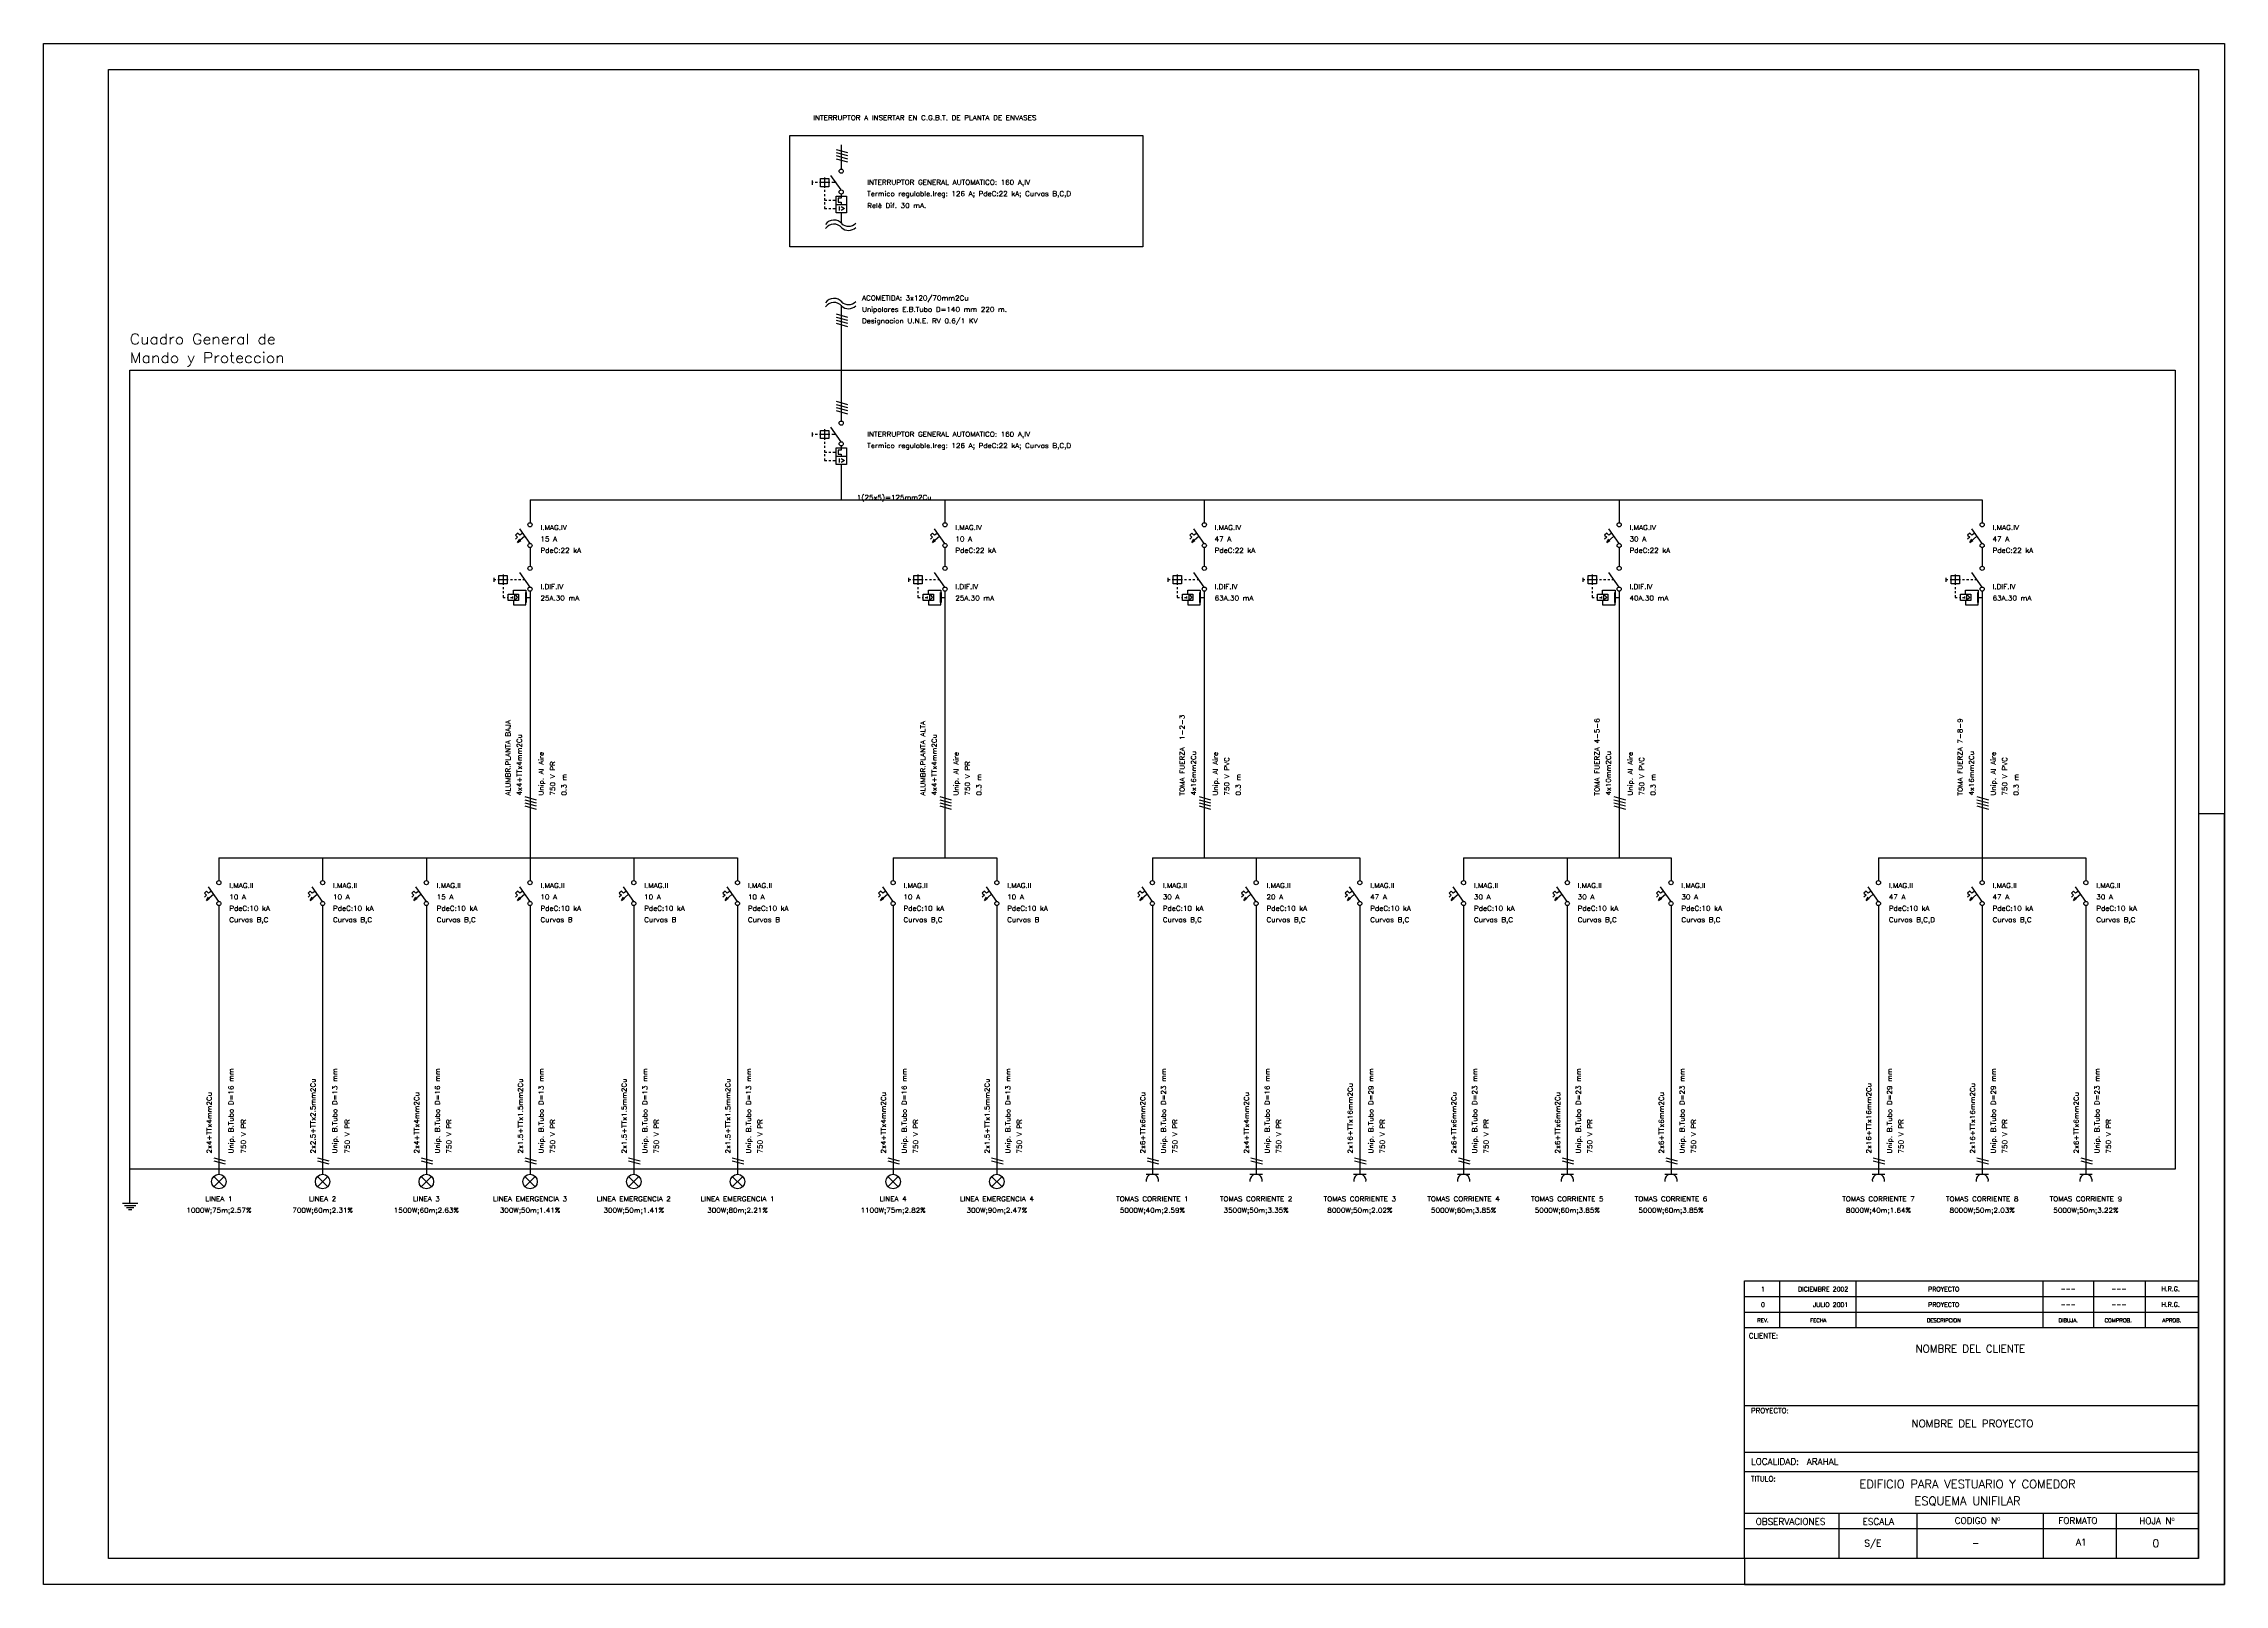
# Model space of a CAD drawing. Extents: x 1842.5 to 1884.5, y 282 to 311.7.
import ezdxf
from ezdxf.enums import TextEntityAlignment as Align

# ---------------------------------------------------------------- set-up
doc = ezdxf.new("R2010")
doc.units = 0
doc.header["$LTSCALE"] = 30
doc.header["$MEASUREMENT"] = 0
doc.layers.get('0').update_dxf_attribs({"linetype": 'CONTINUOUS'})
for name, color, linetype in [('015', 1, 'CONTINUOUS'), ('06', 6, 'CONTINUOUS'), ('TEXTOS', 7, 'CONTINUOUS')]:
    doc.layers.add(name, color=color, linetype=linetype)
doc.styles.add('ROMANS', font='romans', dxfattribs={"height": 6})
doc.styles.add('ROMANT', font='ROMANT.SHX')
doc.styles.get("Standard").update_dxf_attribs({"font": 'romans.shx'})

# ---------------------------------------------------------------- blocks, each defined once
blk = doc.blocks.new('A1H')
at = {"layer": '015'}
blk.add_lwpolyline([(-831, -10), (-831, 584), (10, 584), (10, -10)], close=True, dxfattribs=at)
for points in [[(10, -10), (10, 287), (0, 287)], [(-175, 0), (-175, -10), (10, -10)]]:
    blk.add_lwpolyline(points, dxfattribs=at)
at = {"layer": '06'}
blk.add_lwpolyline([(-806, 0), (-806, 574), (0, 574), (0, 0)], close=True, dxfattribs=at)

msp = doc.modelspace()

# ---------------------------------------------------------------- linework, layer by layer
for p, q in [((1857.764, 309.665), (1857.984, 309.605)), ((1857.764, 309.605), (1857.984, 309.545)), ((1857.764, 309.545), (1857.984, 309.485)), ((1857.864, 309.753), (1857.864, 309.285)), ((1857.464, 308.945), (1857.464, 309.105)), ((1857.464, 309.105), (1857.624, 309.105)), ((1857.544, 309.125), (1857.544, 308.925)), ((1857.624, 309.105), (1857.624, 308.945)), ((1857.864, 308.885), (1857.664, 309.165)), ((1857.764, 309.485), (1857.984, 309.425)), ((1857.304, 309.065), (1857.304, 308.985)), ((1857.324, 309.025), (1857.304, 309.025)), ((1857.404, 309.025), (1857.364, 309.025)), ((1857.644, 309.025), (1857.444, 309.025)), ((1857.624, 308.945), (1857.464, 308.945)), ((1857.544, 308.885), (1857.544, 308.845)), ((1857.544, 308.805), (1857.544, 308.765)), ((1857.544, 308.725), (1857.544, 308.685)), ((1857.544, 308.685), (1857.584, 308.685)), ((1857.624, 308.685), (1857.664, 308.685)), ((1857.764, 309.025), (1857.684, 309.025)), ((1857.704, 308.685), (1857.744, 308.685)), ((1857.764, 308.445), (1857.764, 308.765)), ((1857.764, 308.765), (1857.964, 308.765)), ((1857.804, 308.725), (1857.804, 308.645)), ((1857.864, 308.725), (1857.804, 308.725)), ((1857.864, 308.805), (1857.864, 308.765)), ((1857.864, 308.765), (1857.864, 308.725)), ((1857.964, 308.765), (1857.964, 308.445)), ((1857.544, 308.645), (1857.544, 308.605)), ((1857.544, 308.565), (1857.544, 308.525)), ((1857.544, 308.525), (1857.584, 308.525)), ((1857.624, 308.525), (1857.664, 308.525)), ((1857.704, 308.525), (1857.744, 308.525)), ((1857.764, 308.605), (1857.964, 308.605)), ((1857.964, 308.445), (1857.764, 308.445)), ((1857.804, 308.645), (1857.864, 308.645)), ((1857.824, 308.565), (1857.824, 308.485)), ((1857.864, 308.645), (1857.864, 308.605)), ((1857.864, 308.565), (1857.924, 308.525)), ((1857.924, 308.525), (1857.864, 308.485)), ((1857.864, 308.445), (1857.864, 308.245)), ((1857.864, 306.663), (1857.864, 306.094)), ((1857.864, 306.657), (1857.864, 304.742)), ((1857.764, 306.494), (1857.984, 306.434)), ((1857.764, 306.434), (1857.984, 306.374)), ((1857.764, 306.374), (1857.984, 306.314)), ((1857.764, 306.314), (1857.984, 306.254)), ((1844.144, 289.349), (1844.144, 305.409)), ((1844.144, 305.409), (1883.584, 305.409)), ((1883.584, 305.409), (1883.584, 290.009)), ((1857.864, 304.909), (1857.864, 304.589)), ((1857.764, 304.809), (1857.984, 304.749)), ((1857.764, 304.749), (1857.984, 304.689)), ((1857.764, 304.689), (1857.984, 304.629)), ((1857.764, 304.629), (1857.984, 304.569)), ((1857.864, 304.589), (1857.864, 304.429)), ((1857.304, 304.209), (1857.304, 304.129)), ((1857.324, 304.169), (1857.304, 304.169)), ((1857.404, 304.169), (1857.364, 304.169)), ((1857.644, 304.169), (1857.444, 304.169)), ((1857.464, 304.249), (1857.624, 304.249)), ((1857.464, 304.089), (1857.464, 304.249)), ((1857.624, 304.089), (1857.464, 304.089)), ((1857.544, 304.269), (1857.544, 304.069)), ((1857.544, 304.029), (1857.544, 303.989)), ((1857.624, 304.249), (1857.624, 304.089)), ((1857.864, 304.029), (1857.664, 304.309)), ((1857.764, 304.169), (1857.684, 304.169)), ((1857.544, 303.949), (1857.544, 303.909)), ((1857.544, 303.869), (1857.544, 303.829)), ((1857.544, 303.829), (1857.584, 303.829)), ((1857.544, 303.789), (1857.544, 303.749)), ((1857.544, 303.709), (1857.544, 303.669)), ((1857.544, 303.669), (1857.584, 303.669)), ((1857.624, 303.829), (1857.664, 303.829)), ((1857.624, 303.669), (1857.664, 303.669)), ((1857.704, 303.829), (1857.744, 303.829)), ((1857.704, 303.669), (1857.744, 303.669)), ((1857.764, 303.909), (1857.964, 303.909)), ((1857.764, 303.589), (1857.764, 303.909)), ((1857.764, 303.749), (1857.964, 303.749)), ((1857.864, 303.869), (1857.804, 303.869)), ((1857.804, 303.869), (1857.804, 303.789)), ((1857.804, 303.789), (1857.864, 303.789)), ((1857.824, 303.709), (1857.824, 303.629)), ((1857.864, 303.949), (1857.864, 303.909)), ((1857.864, 303.909), (1857.864, 303.869)), ((1857.864, 303.789), (1857.864, 303.749)), ((1857.864, 303.709), (1857.924, 303.669)), ((1857.924, 303.669), (1857.864, 303.629)), ((1857.964, 303.909), (1857.964, 303.589)), ((1857.964, 303.589), (1857.764, 303.589)), ((1857.864, 303.589), (1857.864, 303.389)), ((1857.864, 303.589), (1857.864, 302.909)), ((1851.864, 302.909), (1879.864, 302.909)), ((1851.864, 302.909), (1851.864, 302.629)), ((1851.864, 302.909), (1879.864, 302.909)), ((1851.864, 302.909), (1879.864, 302.909)), ((1859.864, 302.909), (1859.864, 302.629)), ((1864.864, 302.909), (1864.864, 302.629)), ((1872.864, 302.909), (1872.864, 302.629)), ((1879.864, 302.909), (1879.864, 302.629)), ((1851.864, 302.069), (1851.664, 302.349)), ((1851.864, 302.629), (1851.864, 302.469)), ((1859.864, 302.069), (1859.664, 302.349)), ((1859.864, 302.629), (1859.864, 302.469)), ((1864.864, 302.069), (1864.664, 302.349)), ((1864.864, 302.629), (1864.864, 302.469)), ((1872.864, 302.069), (1872.664, 302.349)), ((1872.864, 302.629), (1872.864, 302.469)), ((1879.864, 302.069), (1879.664, 302.349)), ((1879.864, 302.629), (1879.864, 302.469)), ((1851.624, 302.269), (1851.584, 302.229)), ((1851.584, 302.229), (1851.624, 302.189)), ((1851.624, 302.189), (1851.584, 302.149)), ((1851.664, 302.229), (1851.624, 302.269)), ((1851.764, 302.209), (1851.624, 302.089)), ((1851.624, 302.089), (1851.664, 302.149)), ((1851.624, 302.089), (1851.684, 302.129)), ((1851.724, 302.269), (1851.664, 302.229)), ((1851.864, 301.989), (1851.864, 301.789)), ((1859.624, 302.269), (1859.584, 302.229)), ((1859.584, 302.229), (1859.624, 302.189)), ((1859.624, 302.189), (1859.584, 302.149)), ((1859.664, 302.229), (1859.624, 302.269)), ((1859.764, 302.209), (1859.624, 302.089)), ((1859.624, 302.089), (1859.664, 302.149)), ((1859.624, 302.089), (1859.684, 302.129)), ((1859.724, 302.269), (1859.664, 302.229)), ((1859.864, 301.989), (1859.864, 301.789)), ((1864.624, 302.269), (1864.584, 302.229)), ((1864.584, 302.229), (1864.624, 302.189)), ((1864.624, 302.189), (1864.584, 302.149)), ((1864.664, 302.229), (1864.624, 302.269)), ((1864.764, 302.209), (1864.624, 302.089)), ((1864.624, 302.089), (1864.664, 302.149)), ((1864.624, 302.089), (1864.684, 302.129)), ((1864.724, 302.269), (1864.664, 302.229)), ((1864.864, 301.989), (1864.864, 301.789)), ((1872.624, 302.269), (1872.584, 302.229)), ((1872.584, 302.229), (1872.624, 302.189)), ((1872.624, 302.189), (1872.584, 302.149)), ((1872.664, 302.229), (1872.624, 302.269)), ((1872.764, 302.209), (1872.624, 302.089)), ((1872.624, 302.089), (1872.664, 302.149)), ((1872.624, 302.089), (1872.684, 302.129)), ((1872.724, 302.269), (1872.664, 302.229)), ((1872.864, 301.989), (1872.864, 301.789)), ((1879.624, 302.269), (1879.584, 302.229)), ((1879.584, 302.229), (1879.624, 302.189)), ((1879.624, 302.189), (1879.584, 302.149)), ((1879.664, 302.229), (1879.624, 302.269)), ((1879.764, 302.209), (1879.624, 302.089)), ((1879.624, 302.089), (1879.664, 302.149)), ((1879.624, 302.089), (1879.684, 302.129)), ((1879.724, 302.269), (1879.664, 302.229)), ((1879.864, 301.989), (1879.864, 301.789)), ((1851.864, 301.229), (1851.664, 301.509)), ((1851.864, 301.789), (1851.864, 301.629)), ((1859.864, 301.229), (1859.664, 301.509)), ((1859.864, 301.789), (1859.864, 301.629)), ((1864.864, 301.229), (1864.664, 301.509)), ((1864.864, 301.789), (1864.864, 301.629)), ((1872.864, 301.229), (1872.664, 301.509)), ((1872.864, 301.789), (1872.864, 301.629)), ((1879.864, 301.229), (1879.664, 301.509)), ((1879.864, 301.789), (1879.864, 301.629)), ((1851.164, 301.409), (1851.164, 301.329)), ((1851.204, 301.369), (1851.164, 301.369)), ((1851.444, 301.369), (1851.244, 301.369)), ((1851.264, 301.449), (1851.424, 301.449)), ((1851.264, 301.289), (1851.264, 301.449)), ((1851.424, 301.289), (1851.264, 301.289)), ((1851.344, 301.469), (1851.344, 301.269)), ((1851.344, 301.229), (1851.344, 301.189)), ((1851.344, 301.149), (1851.344, 301.109)), ((1851.424, 301.449), (1851.424, 301.289)), ((1851.444, 301.089), (1851.644, 301.089)), ((1851.444, 300.969), (1851.444, 301.089)), ((1851.524, 301.369), (1851.484, 301.369)), ((1851.544, 301.089), (1851.544, 301.169)), ((1851.544, 301.169), (1851.784, 301.169)), ((1851.604, 301.369), (1851.564, 301.369)), ((1851.684, 301.369), (1851.644, 301.369)), ((1851.644, 301.089), (1851.644, 300.969)), ((1851.764, 301.369), (1851.724, 301.369)), ((1851.784, 301.169), (1851.784, 301.129)), ((1851.864, 301.149), (1851.864, 300.949)), ((1859.164, 301.409), (1859.164, 301.329)), ((1859.204, 301.369), (1859.164, 301.369)), ((1859.444, 301.369), (1859.244, 301.369)), ((1859.264, 301.449), (1859.424, 301.449)), ((1859.264, 301.289), (1859.264, 301.449)), ((1859.424, 301.289), (1859.264, 301.289)), ((1859.344, 301.469), (1859.344, 301.269)), ((1859.344, 301.229), (1859.344, 301.189)), ((1859.344, 301.149), (1859.344, 301.109)), ((1859.424, 301.449), (1859.424, 301.289)), ((1859.444, 301.089), (1859.644, 301.089)), ((1859.444, 300.969), (1859.444, 301.089)), ((1859.524, 301.369), (1859.484, 301.369)), ((1859.544, 301.089), (1859.544, 301.169)), ((1859.544, 301.169), (1859.784, 301.169)), ((1859.604, 301.369), (1859.564, 301.369)), ((1859.684, 301.369), (1859.644, 301.369)), ((1859.644, 301.089), (1859.644, 300.969)), ((1859.764, 301.369), (1859.724, 301.369)), ((1859.784, 301.169), (1859.784, 301.129)), ((1859.864, 301.149), (1859.864, 300.949)), ((1864.164, 301.409), (1864.164, 301.329)), ((1864.204, 301.369), (1864.164, 301.369)), ((1864.444, 301.369), (1864.244, 301.369)), ((1864.264, 301.449), (1864.424, 301.449)), ((1864.264, 301.289), (1864.264, 301.449)), ((1864.424, 301.289), (1864.264, 301.289)), ((1864.344, 301.469), (1864.344, 301.269)), ((1864.344, 301.229), (1864.344, 301.189)), ((1864.344, 301.149), (1864.344, 301.109)), ((1864.424, 301.449), (1864.424, 301.289)), ((1864.444, 301.089), (1864.644, 301.089)), ((1864.444, 300.969), (1864.444, 301.089)), ((1864.524, 301.369), (1864.484, 301.369)), ((1864.544, 301.089), (1864.544, 301.169)), ((1864.544, 301.169), (1864.784, 301.169)), ((1864.604, 301.369), (1864.564, 301.369)), ((1864.684, 301.369), (1864.644, 301.369)), ((1864.644, 301.089), (1864.644, 300.969)), ((1864.764, 301.369), (1864.724, 301.369)), ((1864.784, 301.169), (1864.784, 301.129)), ((1864.864, 301.149), (1864.864, 300.949)), ((1872.164, 301.409), (1872.164, 301.329)), ((1872.204, 301.369), (1872.164, 301.369)), ((1872.444, 301.369), (1872.244, 301.369)), ((1872.264, 301.449), (1872.424, 301.449)), ((1872.264, 301.289), (1872.264, 301.449)), ((1872.424, 301.289), (1872.264, 301.289)), ((1872.344, 301.469), (1872.344, 301.269)), ((1872.344, 301.229), (1872.344, 301.189)), ((1872.344, 301.149), (1872.344, 301.109)), ((1872.424, 301.449), (1872.424, 301.289)), ((1872.444, 301.089), (1872.644, 301.089)), ((1872.444, 300.969), (1872.444, 301.089)), ((1872.524, 301.369), (1872.484, 301.369)), ((1872.544, 301.089), (1872.544, 301.169)), ((1872.544, 301.169), (1872.784, 301.169)), ((1872.604, 301.369), (1872.564, 301.369)), ((1872.684, 301.369), (1872.644, 301.369)), ((1872.644, 301.089), (1872.644, 300.969)), ((1872.764, 301.369), (1872.724, 301.369)), ((1872.784, 301.169), (1872.784, 301.129)), ((1872.864, 301.149), (1872.864, 300.949)), ((1879.164, 301.409), (1879.164, 301.329)), ((1879.204, 301.369), (1879.164, 301.369)), ((1879.444, 301.369), (1879.244, 301.369)), ((1879.264, 301.449), (1879.424, 301.449)), ((1879.264, 301.289), (1879.264, 301.449)), ((1879.424, 301.289), (1879.264, 301.289)), ((1879.344, 301.469), (1879.344, 301.269)), ((1879.344, 301.229), (1879.344, 301.189)), ((1879.344, 301.149), (1879.344, 301.109)), ((1879.424, 301.449), (1879.424, 301.289)), ((1879.444, 301.089), (1879.644, 301.089)), ((1879.444, 300.969), (1879.444, 301.089)), ((1879.524, 301.369), (1879.484, 301.369)), ((1879.544, 301.089), (1879.544, 301.169)), ((1879.544, 301.169), (1879.784, 301.169)), ((1879.604, 301.369), (1879.564, 301.369)), ((1879.684, 301.369), (1879.644, 301.369)), ((1879.644, 301.089), (1879.644, 300.969)), ((1879.764, 301.369), (1879.724, 301.369)), ((1879.784, 301.169), (1879.784, 301.129)), ((1879.864, 301.149), (1879.864, 300.949)), ((1851.344, 301.069), (1851.344, 301.029)), ((1851.344, 301.029), (1851.384, 301.029)), ((1851.424, 301.029), (1851.444, 301.029)), ((1851.644, 300.969), (1851.444, 300.969)), ((1851.484, 301.029), (1851.524, 301.029)), ((1851.524, 301.049), (1851.524, 301.009)), ((1851.544, 300.969), (1851.544, 300.889)), ((1851.544, 300.889), (1851.784, 300.889)), ((1851.564, 301.069), (1851.564, 300.989)), ((1851.584, 301.069), (1851.624, 301.029)), ((1851.624, 301.029), (1851.584, 300.989)), ((1851.784, 300.889), (1851.784, 300.929)), ((1851.804, 301.029), (1851.864, 301.029)), ((1851.864, 300.949), (1851.864, 296.809)), ((1859.344, 301.069), (1859.344, 301.029)), ((1859.344, 301.029), (1859.384, 301.029)), ((1859.424, 301.029), (1859.444, 301.029)), ((1859.644, 300.969), (1859.444, 300.969)), ((1859.484, 301.029), (1859.524, 301.029)), ((1859.524, 301.049), (1859.524, 301.009)), ((1859.544, 300.969), (1859.544, 300.889)), ((1859.544, 300.889), (1859.784, 300.889)), ((1859.564, 301.069), (1859.564, 300.989)), ((1859.584, 301.069), (1859.624, 301.029)), ((1859.624, 301.029), (1859.584, 300.989)), ((1859.784, 300.889), (1859.784, 300.929)), ((1859.804, 301.029), (1859.864, 301.029)), ((1859.864, 300.949), (1859.864, 296.809)), ((1864.344, 301.069), (1864.344, 301.029)), ((1864.344, 301.029), (1864.384, 301.029)), ((1864.424, 301.029), (1864.444, 301.029)), ((1864.644, 300.969), (1864.444, 300.969)), ((1864.484, 301.029), (1864.524, 301.029)), ((1864.524, 301.049), (1864.524, 301.009)), ((1864.544, 300.969), (1864.544, 300.889)), ((1864.544, 300.889), (1864.784, 300.889)), ((1864.564, 301.069), (1864.564, 300.989)), ((1864.584, 301.069), (1864.624, 301.029)), ((1864.624, 301.029), (1864.584, 300.989)), ((1864.784, 300.889), (1864.784, 300.929)), ((1864.804, 301.029), (1864.864, 301.029)), ((1864.864, 300.949), (1864.864, 296.809)), ((1872.344, 301.069), (1872.344, 301.029)), ((1872.344, 301.029), (1872.384, 301.029)), ((1872.424, 301.029), (1872.444, 301.029)), ((1872.644, 300.969), (1872.444, 300.969)), ((1872.484, 301.029), (1872.524, 301.029)), ((1872.524, 301.049), (1872.524, 301.009)), ((1872.544, 300.969), (1872.544, 300.889)), ((1872.544, 300.889), (1872.784, 300.889)), ((1872.564, 301.069), (1872.564, 300.989)), ((1872.584, 301.069), (1872.624, 301.029)), ((1872.624, 301.029), (1872.584, 300.989)), ((1872.784, 300.889), (1872.784, 300.929)), ((1872.804, 301.029), (1872.864, 301.029)), ((1872.864, 300.949), (1872.864, 296.809)), ((1879.344, 301.069), (1879.344, 301.029)), ((1879.344, 301.029), (1879.384, 301.029)), ((1879.424, 301.029), (1879.444, 301.029)), ((1879.644, 300.969), (1879.444, 300.969)), ((1879.484, 301.029), (1879.524, 301.029)), ((1879.524, 301.049), (1879.524, 301.009)), ((1879.544, 300.969), (1879.544, 300.889)), ((1879.544, 300.889), (1879.784, 300.889)), ((1879.564, 301.069), (1879.564, 300.989)), ((1879.584, 301.069), (1879.624, 301.029)), ((1879.624, 301.029), (1879.584, 300.989)), ((1879.784, 300.889), (1879.784, 300.929)), ((1879.804, 301.029), (1879.864, 301.029)), ((1879.864, 300.949), (1879.864, 296.809)), ((1851.764, 297.189), (1851.984, 297.129)), ((1851.764, 297.129), (1851.984, 297.069)), ((1851.764, 297.069), (1851.984, 297.009)), ((1851.764, 297.009), (1851.984, 296.949)), ((1859.764, 297.189), (1859.984, 297.129)), ((1859.764, 297.129), (1859.984, 297.069)), ((1859.764, 297.069), (1859.984, 297.009)), ((1859.764, 297.009), (1859.984, 296.949)), ((1864.764, 297.189), (1864.984, 297.129)), ((1864.764, 297.129), (1864.984, 297.069)), ((1864.764, 297.069), (1864.984, 297.009)), ((1864.764, 297.009), (1864.984, 296.949)), ((1872.764, 297.189), (1872.984, 297.129)), ((1872.764, 297.129), (1872.984, 297.069)), ((1872.764, 297.069), (1872.984, 297.009)), ((1872.764, 297.009), (1872.984, 296.949)), ((1879.764, 297.189), (1879.984, 297.129)), ((1879.764, 297.129), (1879.984, 297.069)), ((1879.764, 297.069), (1879.984, 297.009)), ((1879.764, 297.009), (1879.984, 296.949)), ((1851.864, 296.809), (1851.864, 296.009)), ((1859.864, 296.809), (1859.864, 296.009)), ((1864.864, 296.809), (1864.864, 296.009)), ((1872.864, 296.809), (1872.864, 296.009)), ((1879.864, 296.809), (1879.864, 296.009)), ((1845.864, 296.009), (1845.864, 295.729)), ((1845.864, 296.009), (1855.864, 296.009)), ((1845.864, 295.729), (1845.864, 295.569)), ((1847.864, 296.009), (1847.864, 295.729)), ((1847.864, 295.729), (1847.864, 295.569)), ((1849.864, 296.009), (1849.864, 295.729)), ((1849.864, 295.729), (1849.864, 295.569)), ((1851.864, 296.009), (1851.864, 295.729)), ((1851.864, 295.729), (1851.864, 295.569)), ((1853.864, 296.009), (1853.864, 295.729)), ((1853.864, 295.729), (1853.864, 295.569)), ((1855.864, 296.009), (1855.864, 295.729)), ((1855.864, 295.729), (1855.864, 295.569)), ((1858.864, 296.009), (1858.864, 295.729)), ((1858.864, 296.009), (1860.864, 296.009)), ((1858.864, 295.729), (1858.864, 295.569)), ((1860.864, 296.009), (1860.864, 295.729)), ((1860.864, 295.729), (1860.864, 295.569)), ((1863.864, 296.009), (1863.864, 295.729)), ((1863.864, 296.009), (1867.864, 296.009)), ((1863.864, 295.729), (1863.864, 295.569)), ((1865.864, 296.009), (1865.864, 295.729)), ((1865.864, 295.729), (1865.864, 295.569)), ((1867.864, 296.009), (1867.864, 295.729)), ((1867.864, 295.729), (1867.864, 295.569)), ((1869.864, 296.009), (1869.864, 295.729)), ((1869.864, 296.009), (1873.864, 296.009)), ((1869.864, 295.729), (1869.864, 295.569)), ((1871.864, 296.009), (1871.864, 295.729)), ((1871.864, 295.729), (1871.864, 295.569)), ((1873.864, 296.009), (1873.864, 295.729)), ((1873.864, 295.729), (1873.864, 295.569)), ((1877.864, 296.009), (1877.864, 295.729)), ((1877.864, 296.009), (1881.864, 296.009)), ((1877.864, 295.729), (1877.864, 295.569)), ((1879.864, 296.009), (1879.864, 295.729)), ((1879.864, 295.729), (1879.864, 295.569)), ((1881.864, 296.009), (1881.864, 295.729)), ((1881.864, 295.729), (1881.864, 295.569)), ((1845.624, 295.369), (1845.584, 295.329)), ((1845.584, 295.329), (1845.624, 295.289)), ((1845.624, 295.289), (1845.584, 295.249)), ((1845.664, 295.329), (1845.624, 295.369)), ((1845.764, 295.309), (1845.624, 295.189)), ((1845.624, 295.189), (1845.664, 295.249)), ((1845.624, 295.189), (1845.684, 295.229)), ((1845.864, 295.169), (1845.664, 295.449)), ((1845.724, 295.369), (1845.664, 295.329)), ((1847.624, 295.369), (1847.584, 295.329)), ((1847.584, 295.329), (1847.624, 295.289)), ((1847.624, 295.289), (1847.584, 295.249)), ((1847.664, 295.329), (1847.624, 295.369)), ((1847.764, 295.309), (1847.624, 295.189)), ((1847.624, 295.189), (1847.664, 295.249)), ((1847.624, 295.189), (1847.684, 295.229)), ((1847.864, 295.169), (1847.664, 295.449)), ((1847.724, 295.369), (1847.664, 295.329)), ((1849.624, 295.369), (1849.584, 295.329)), ((1849.584, 295.329), (1849.624, 295.289)), ((1849.624, 295.289), (1849.584, 295.249)), ((1849.664, 295.329), (1849.624, 295.369)), ((1849.764, 295.309), (1849.624, 295.189)), ((1849.624, 295.189), (1849.664, 295.249)), ((1849.624, 295.189), (1849.684, 295.229)), ((1849.864, 295.169), (1849.664, 295.449)), ((1849.724, 295.369), (1849.664, 295.329)), ((1851.624, 295.369), (1851.584, 295.329)), ((1851.584, 295.329), (1851.624, 295.289)), ((1851.624, 295.289), (1851.584, 295.249)), ((1851.664, 295.329), (1851.624, 295.369)), ((1851.764, 295.309), (1851.624, 295.189)), ((1851.624, 295.189), (1851.664, 295.249)), ((1851.624, 295.189), (1851.684, 295.229)), ((1851.864, 295.169), (1851.664, 295.449)), ((1851.724, 295.369), (1851.664, 295.329)), ((1853.624, 295.369), (1853.584, 295.329)), ((1853.584, 295.329), (1853.624, 295.289)), ((1853.624, 295.289), (1853.584, 295.249)), ((1853.664, 295.329), (1853.624, 295.369)), ((1853.764, 295.309), (1853.624, 295.189)), ((1853.624, 295.189), (1853.664, 295.249)), ((1853.624, 295.189), (1853.684, 295.229)), ((1853.864, 295.169), (1853.664, 295.449)), ((1853.724, 295.369), (1853.664, 295.329)), ((1855.624, 295.369), (1855.584, 295.329)), ((1855.584, 295.329), (1855.624, 295.289)), ((1855.624, 295.289), (1855.584, 295.249)), ((1855.664, 295.329), (1855.624, 295.369)), ((1855.764, 295.309), (1855.624, 295.189)), ((1855.624, 295.189), (1855.664, 295.249)), ((1855.624, 295.189), (1855.684, 295.229)), ((1855.864, 295.169), (1855.664, 295.449)), ((1855.724, 295.369), (1855.664, 295.329)), ((1858.624, 295.369), (1858.584, 295.329)), ((1858.584, 295.329), (1858.624, 295.289)), ((1858.624, 295.289), (1858.584, 295.249)), ((1858.664, 295.329), (1858.624, 295.369)), ((1858.764, 295.309), (1858.624, 295.189)), ((1858.624, 295.189), (1858.664, 295.249)), ((1858.624, 295.189), (1858.684, 295.229)), ((1858.864, 295.169), (1858.664, 295.449)), ((1858.724, 295.369), (1858.664, 295.329)), ((1860.624, 295.369), (1860.584, 295.329)), ((1860.584, 295.329), (1860.624, 295.289)), ((1860.624, 295.289), (1860.584, 295.249)), ((1860.664, 295.329), (1860.624, 295.369)), ((1860.764, 295.309), (1860.624, 295.189)), ((1860.624, 295.189), (1860.664, 295.249)), ((1860.624, 295.189), (1860.684, 295.229)), ((1860.864, 295.169), (1860.664, 295.449)), ((1860.724, 295.369), (1860.664, 295.329)), ((1863.624, 295.369), (1863.584, 295.329)), ((1863.584, 295.329), (1863.624, 295.289)), ((1863.624, 295.289), (1863.584, 295.249)), ((1863.664, 295.329), (1863.624, 295.369)), ((1863.764, 295.309), (1863.624, 295.189)), ((1863.624, 295.189), (1863.664, 295.249)), ((1863.624, 295.189), (1863.684, 295.229)), ((1863.864, 295.169), (1863.664, 295.449)), ((1863.724, 295.369), (1863.664, 295.329)), ((1865.624, 295.369), (1865.584, 295.329)), ((1865.584, 295.329), (1865.624, 295.289)), ((1865.624, 295.289), (1865.584, 295.249)), ((1865.664, 295.329), (1865.624, 295.369)), ((1865.764, 295.309), (1865.624, 295.189)), ((1865.624, 295.189), (1865.664, 295.249)), ((1865.624, 295.189), (1865.684, 295.229)), ((1865.864, 295.169), (1865.664, 295.449)), ((1865.724, 295.369), (1865.664, 295.329)), ((1867.624, 295.369), (1867.584, 295.329)), ((1867.584, 295.329), (1867.624, 295.289)), ((1867.624, 295.289), (1867.584, 295.249)), ((1867.664, 295.329), (1867.624, 295.369)), ((1867.764, 295.309), (1867.624, 295.189)), ((1867.624, 295.189), (1867.664, 295.249)), ((1867.624, 295.189), (1867.684, 295.229)), ((1867.864, 295.169), (1867.664, 295.449)), ((1867.724, 295.369), (1867.664, 295.329)), ((1869.624, 295.369), (1869.584, 295.329)), ((1869.584, 295.329), (1869.624, 295.289)), ((1869.624, 295.289), (1869.584, 295.249)), ((1869.664, 295.329), (1869.624, 295.369)), ((1869.764, 295.309), (1869.624, 295.189)), ((1869.624, 295.189), (1869.664, 295.249)), ((1869.624, 295.189), (1869.684, 295.229)), ((1869.864, 295.169), (1869.664, 295.449)), ((1869.724, 295.369), (1869.664, 295.329)), ((1871.624, 295.369), (1871.584, 295.329)), ((1871.584, 295.329), (1871.624, 295.289)), ((1871.624, 295.289), (1871.584, 295.249)), ((1871.664, 295.329), (1871.624, 295.369)), ((1871.764, 295.309), (1871.624, 295.189)), ((1871.624, 295.189), (1871.664, 295.249)), ((1871.624, 295.189), (1871.684, 295.229)), ((1871.864, 295.169), (1871.664, 295.449)), ((1871.724, 295.369), (1871.664, 295.329)), ((1873.624, 295.369), (1873.584, 295.329)), ((1873.584, 295.329), (1873.624, 295.289)), ((1873.624, 295.289), (1873.584, 295.249)), ((1873.664, 295.329), (1873.624, 295.369)), ((1873.764, 295.309), (1873.624, 295.189)), ((1873.624, 295.189), (1873.664, 295.249)), ((1873.624, 295.189), (1873.684, 295.229)), ((1873.864, 295.169), (1873.664, 295.449)), ((1873.724, 295.369), (1873.664, 295.329)), ((1877.624, 295.369), (1877.584, 295.329)), ((1877.584, 295.329), (1877.624, 295.289)), ((1877.624, 295.289), (1877.584, 295.249)), ((1877.664, 295.329), (1877.624, 295.369)), ((1877.764, 295.309), (1877.624, 295.189)), ((1877.624, 295.189), (1877.664, 295.249)), ((1877.624, 295.189), (1877.684, 295.229)), ((1877.864, 295.169), (1877.664, 295.449)), ((1877.724, 295.369), (1877.664, 295.329)), ((1879.624, 295.369), (1879.584, 295.329)), ((1879.584, 295.329), (1879.624, 295.289)), ((1879.624, 295.289), (1879.584, 295.249)), ((1879.664, 295.329), (1879.624, 295.369)), ((1879.764, 295.309), (1879.624, 295.189)), ((1879.624, 295.189), (1879.664, 295.249)), ((1879.624, 295.189), (1879.684, 295.229)), ((1879.864, 295.169), (1879.664, 295.449)), ((1879.724, 295.369), (1879.664, 295.329)), ((1881.624, 295.369), (1881.584, 295.329)), ((1881.584, 295.329), (1881.624, 295.289)), ((1881.624, 295.289), (1881.584, 295.249)), ((1881.664, 295.329), (1881.624, 295.369)), ((1881.764, 295.309), (1881.624, 295.189)), ((1881.624, 295.189), (1881.664, 295.249)), ((1881.624, 295.189), (1881.684, 295.229)), ((1881.864, 295.169), (1881.664, 295.449)), ((1881.724, 295.369), (1881.664, 295.329)), ((1845.864, 295.089), (1845.864, 294.889)), ((1845.864, 294.889), (1845.864, 294.049)), ((1847.864, 295.089), (1847.864, 294.889)), ((1847.864, 294.889), (1847.864, 294.049)), ((1849.864, 295.089), (1849.864, 294.889)), ((1849.864, 294.889), (1849.864, 294.049)), ((1851.864, 295.089), (1851.864, 294.889)), ((1851.864, 294.889), (1851.864, 294.049)), ((1853.864, 295.089), (1853.864, 294.889)), ((1853.864, 294.889), (1853.864, 294.049)), ((1855.864, 295.089), (1855.864, 294.889)), ((1855.864, 294.889), (1855.864, 294.049)), ((1858.864, 295.089), (1858.864, 294.889)), ((1858.864, 294.889), (1858.864, 294.049)), ((1860.864, 295.089), (1860.864, 294.889)), ((1860.864, 294.889), (1860.864, 294.049)), ((1863.864, 295.089), (1863.864, 294.889)), ((1863.864, 294.889), (1863.864, 294.049)), ((1865.864, 295.089), (1865.864, 294.889)), ((1865.864, 294.889), (1865.864, 294.049)), ((1867.864, 295.089), (1867.864, 294.889)), ((1867.864, 294.889), (1867.864, 294.049)), ((1869.864, 295.089), (1869.864, 294.889)), ((1869.864, 294.889), (1869.864, 294.049)), ((1871.864, 295.089), (1871.864, 294.889)), ((1871.864, 294.889), (1871.864, 294.049)), ((1873.864, 295.089), (1873.864, 294.889)), ((1873.864, 294.889), (1873.864, 294.049)), ((1877.864, 295.089), (1877.864, 294.889)), ((1877.864, 294.889), (1877.864, 294.049)), ((1879.864, 295.089), (1879.864, 294.889)), ((1879.864, 294.889), (1879.864, 294.049)), ((1881.864, 295.089), (1881.864, 294.889)), ((1881.864, 294.889), (1881.864, 294.049)), ((1845.864, 294.049), (1845.864, 289.909)), ((1847.864, 294.049), (1847.864, 289.909)), ((1849.864, 294.049), (1849.864, 289.909)), ((1851.864, 294.049), (1851.864, 289.909)), ((1853.864, 294.049), (1853.864, 289.909)), ((1855.864, 294.049), (1855.864, 289.909)), ((1858.864, 294.049), (1858.864, 289.909)), ((1860.864, 294.049), (1860.864, 289.909)), ((1863.864, 294.049), (1863.864, 289.909)), ((1865.864, 294.049), (1865.864, 289.909)), ((1867.864, 294.049), (1867.864, 289.909)), ((1869.864, 294.049), (1869.864, 289.909)), ((1871.864, 294.049), (1871.864, 289.909)), ((1873.864, 294.049), (1873.864, 289.909)), ((1877.864, 294.049), (1877.864, 289.909)), ((1879.864, 294.049), (1879.864, 289.909)), ((1881.864, 294.049), (1881.864, 289.909)), ((1845.764, 290.229), (1845.984, 290.169)), ((1845.764, 290.169), (1845.984, 290.109)), ((1847.764, 290.229), (1847.984, 290.169)), ((1847.764, 290.169), (1847.984, 290.109)), ((1849.764, 290.229), (1849.984, 290.169)), ((1849.764, 290.169), (1849.984, 290.109)), ((1851.764, 290.229), (1851.984, 290.169)), ((1851.764, 290.169), (1851.984, 290.109)), ((1853.764, 290.229), (1853.984, 290.169)), ((1853.764, 290.169), (1853.984, 290.109)), ((1855.764, 290.229), (1855.984, 290.169)), ((1855.764, 290.169), (1855.984, 290.109)), ((1858.764, 290.229), (1858.984, 290.169)), ((1858.764, 290.169), (1858.984, 290.109)), ((1860.764, 290.229), (1860.984, 290.169)), ((1860.764, 290.169), (1860.984, 290.109)), ((1863.764, 290.229), (1863.984, 290.169)), ((1863.764, 290.169), (1863.984, 290.109)), ((1865.764, 290.229), (1865.984, 290.169)), ((1865.764, 290.169), (1865.984, 290.109)), ((1867.764, 290.229), (1867.984, 290.169)), ((1867.764, 290.169), (1867.984, 290.109)), ((1869.764, 290.229), (1869.984, 290.169)), ((1869.764, 290.169), (1869.984, 290.109)), ((1871.764, 290.229), (1871.984, 290.169)), ((1871.764, 290.169), (1871.984, 290.109)), ((1873.764, 290.229), (1873.984, 290.169)), ((1873.764, 290.169), (1873.984, 290.109)), ((1877.764, 290.229), (1877.984, 290.169)), ((1877.764, 290.169), (1877.984, 290.109)), ((1879.764, 290.229), (1879.984, 290.169)), ((1879.764, 290.169), (1879.984, 290.109)), ((1881.764, 290.229), (1881.984, 290.169)), ((1881.764, 290.169), (1881.984, 290.109)), ((1883.584, 290.009), (1844.144, 290.009)), ((1845.764, 289.869), (1845.964, 289.669)), ((1845.764, 289.669), (1845.964, 289.869)), ((1847.764, 289.869), (1847.964, 289.669)), ((1847.764, 289.669), (1847.964, 289.869)), ((1849.764, 289.869), (1849.964, 289.669)), ((1849.764, 289.669), (1849.964, 289.869)), ((1851.764, 289.869), (1851.964, 289.669)), ((1851.764, 289.669), (1851.964, 289.869)), ((1853.764, 289.869), (1853.964, 289.669)), ((1853.764, 289.669), (1853.964, 289.869)), ((1855.764, 289.869), (1855.964, 289.669)), ((1855.764, 289.669), (1855.964, 289.869)), ((1858.764, 289.869), (1858.964, 289.669)), ((1858.764, 289.669), (1858.964, 289.869)), ((1860.764, 289.869), (1860.964, 289.669)), ((1860.764, 289.669), (1860.964, 289.869)), ((1863.744, 289.909), (1863.984, 289.909)), ((1865.744, 289.909), (1865.984, 289.909)), ((1867.744, 289.909), (1867.984, 289.909)), ((1869.744, 289.909), (1869.984, 289.909)), ((1871.744, 289.909), (1871.984, 289.909)), ((1873.744, 289.909), (1873.984, 289.909)), ((1877.744, 289.909), (1877.984, 289.909)), ((1879.744, 289.909), (1879.984, 289.909)), ((1881.744, 289.909), (1881.984, 289.909)), ((1844.004, 289.349), (1844.304, 289.349)), ((1844.044, 289.309), (1844.264, 289.309)), ((1844.084, 289.269), (1844.224, 289.269)), ((1844.124, 289.229), (1844.184, 289.229))]:
    msp.add_line(p, q)
at = {"color": 6}
for p, q in [((1875.284, 287.854), (1884.034, 287.854)), ((1875.284, 286.954), (1875.284, 287.854)), ((1884.034, 286.954), (1884.034, 287.854)), ((1875.284, 287.554), (1884.034, 287.554)), ((1875.284, 287.254), (1884.034, 287.254)), ((1875.284, 282.504), (1875.284, 286.954)), ((1875.284, 286.954), (1884.034, 286.954)), ((1875.284, 286.954), (1884.034, 286.954)), ((1884.034, 282.504), (1884.034, 286.954)), ((1875.284, 285.454), (1884.034, 285.454)), ((1875.284, 284.554), (1884.034, 284.554)), ((1875.284, 284.179), (1884.034, 284.179)), ((1875.284, 283.379), (1884.034, 283.379)), ((1884.034, 282.504), (1875.284, 282.504))]:
    msp.add_line(p, q, dxfattribs=at)
at = {"color": 7}
for p, q in [((1875.963, 286.954), (1875.963, 287.854)), ((1877.434, 286.954), (1877.434, 287.854)), ((1881.037, 286.954), (1881.037, 287.854)), ((1882.015, 286.954), (1882.015, 287.854)), ((1883.013, 286.954), (1883.013, 287.854)), ((1875.284, 283.079), (1884.034, 283.079)), ((1877.108, 282.504), (1877.108, 283.379)), ((1878.613, 282.504), (1878.613, 283.379)), ((1881.049, 282.504), (1881.049, 283.379)), ((1882.453, 282.504), (1882.453, 283.381))]:
    msp.add_line(p, q, dxfattribs=at)
at = {"linetype": 'Continuous'}
msp.add_lwpolyline([(1856.876, 309.933), (1863.68, 309.933), (1863.68, 307.784), (1856.876, 307.784)], close=True, dxfattribs=at)
for centre, radius in [((1857.864, 309.245), 0.04), ((1857.864, 308.845), 0.04), ((1857.864, 304.389), 0.04), ((1857.864, 303.989), 0.04), ((1851.864, 302.429), 0.04), ((1859.864, 302.429), 0.04), ((1864.864, 302.429), 0.04), ((1872.864, 302.429), 0.04), ((1879.864, 302.429), 0.04), ((1851.864, 302.029), 0.04), ((1859.864, 302.029), 0.04), ((1864.864, 302.029), 0.04), ((1872.864, 302.029), 0.04), ((1879.864, 302.029), 0.04), ((1851.864, 301.589), 0.04), ((1859.864, 301.589), 0.04), ((1864.864, 301.589), 0.04), ((1872.864, 301.589), 0.04), ((1879.864, 301.589), 0.04), ((1851.864, 301.189), 0.04), ((1859.864, 301.189), 0.04), ((1864.864, 301.189), 0.04), ((1872.864, 301.189), 0.04), ((1879.864, 301.189), 0.04), ((1845.864, 295.529), 0.04), ((1847.864, 295.529), 0.04), ((1849.864, 295.529), 0.04), ((1851.864, 295.529), 0.04), ((1853.864, 295.529), 0.04), ((1855.864, 295.529), 0.04), ((1858.864, 295.529), 0.04), ((1860.864, 295.529), 0.04), ((1863.864, 295.529), 0.04), ((1865.864, 295.529), 0.04), ((1867.864, 295.529), 0.04), ((1869.864, 295.529), 0.04), ((1871.864, 295.529), 0.04), ((1873.864, 295.529), 0.04), ((1877.864, 295.529), 0.04), ((1879.864, 295.529), 0.04), ((1881.864, 295.529), 0.04), ((1845.864, 295.129), 0.04), ((1847.864, 295.129), 0.04), ((1849.864, 295.129), 0.04), ((1851.864, 295.129), 0.04), ((1853.864, 295.129), 0.04), ((1855.864, 295.129), 0.04), ((1858.864, 295.129), 0.04), ((1860.864, 295.129), 0.04), ((1863.864, 295.129), 0.04), ((1865.864, 295.129), 0.04), ((1867.864, 295.129), 0.04), ((1869.864, 295.129), 0.04), ((1871.864, 295.129), 0.04), ((1873.864, 295.129), 0.04), ((1877.864, 295.129), 0.04), ((1879.864, 295.129), 0.04), ((1881.864, 295.129), 0.04), ((1845.864, 289.769), 0.14), ((1847.864, 289.769), 0.14), ((1849.864, 289.769), 0.14), ((1851.864, 289.769), 0.14), ((1853.864, 289.769), 0.14), ((1855.864, 289.769), 0.14), ((1858.864, 289.769), 0.14), ((1860.864, 289.769), 0.14)]:
    msp.add_circle(centre, radius)
for centre, radius, start, end in [((1857.724, 308.104), 0.2, 39, 145), ((1858.004, 308.384), 0.2, 227, 314), ((1857.724, 308.024), 0.2, 40, 145), ((1858.004, 308.304), 0.2, 227, 314), ((1857.724, 306.594), 0.2, 39, 145), ((1857.724, 306.514), 0.2, 40, 145), ((1858.004, 306.874), 0.2, 227, 314), ((1858.004, 306.794), 0.2, 227, 314), ((1863.864, 289.789), 0.12, 350, 190), ((1865.864, 289.789), 0.12, 350, 190), ((1867.864, 289.789), 0.12, 350, 190), ((1869.864, 289.789), 0.12, 350, 190), ((1871.864, 289.789), 0.12, 350, 190), ((1873.864, 289.789), 0.12, 350, 190), ((1877.864, 289.789), 0.12, 350, 190), ((1879.864, 289.789), 0.12, 350, 190), ((1881.864, 289.789), 0.12, 350, 190)]:
    msp.add_arc(centre, radius, start, end)
for points in [[(1851.764, 301.129), (1851.804, 301.129), (1851.804, 300.929)], [(1851.804, 300.929), (1851.764, 300.929), (1851.764, 301.129)], [(1859.764, 301.129), (1859.804, 301.129), (1859.804, 300.929)], [(1859.804, 300.929), (1859.764, 300.929), (1859.764, 301.129)], [(1864.764, 301.129), (1864.804, 301.129), (1864.804, 300.929)], [(1864.804, 300.929), (1864.764, 300.929), (1864.764, 301.129)], [(1872.764, 301.129), (1872.804, 301.129), (1872.804, 300.929)], [(1872.804, 300.929), (1872.764, 300.929), (1872.764, 301.129)], [(1879.764, 301.129), (1879.804, 301.129), (1879.804, 300.929)], [(1879.804, 300.929), (1879.764, 300.929), (1879.764, 301.129)]]:
    msp.add_solid(points)

# ---------------------------------------------------------------- block references
at = {"layer": 'TEXTOS', "linetype": 'Continuous', "ltscale": 0.07, "xscale": 0.04999999999995453, "yscale": 0.04999999999995453, "zscale": 0.05}
msp.add_blockref('A1H', (1884.034, 282.504), dxfattribs=at)

# ---------------------------------------------------------------- texts
at = {"width": 1.1}
for s, height, p in [('INTERRUPTOR A INSERTAR EN C.G.B.T. DE PLANTA DE ENVASES', 0.0924, (1857.325, 310.229)), ('INTERRUPTOR GENERAL AUTOMATICO: 160 A,IV', 0.0924, (1858.364, 308.985)), ('Termico regulable.Ireg: 126 A; PdeC:22 kA; Curvas B,C,D', 0.0924, (1858.364, 308.765)), ('Relé Dif. 30 mA.', 0.0924, (1858.364, 308.537)), ('ACOMETIDA: 3x120/70mm2Cu', 0.0924, (1858.264, 306.754)), ('Unipolares E.B.Tubo D=140 mm 220 m.', 0.0924, (1858.264, 306.534)), ('Designacion U.N.E. RV 0.6/1 KV', 0.0924, (1858.264, 306.314)), ('Cuadro General de', 0.2024, (1844.144, 305.909)), ('Mando y Proteccion', 0.2024, (1844.144, 305.549)), ('INTERRUPTOR GENERAL AUTOMATICO: 160 A,IV', 0.0924, (1858.364, 304.129)), ('Termico regulable.Ireg: 126 A; PdeC:22 kA; Curvas B,C,D', 0.0924, (1858.364, 303.909)), ('1(25x5)=125mm2Cu', 0.0924, (1858.164, 302.909)), ('I.MAG.IV', 0.0924, (1852.064, 302.329)), ('I.MAG.IV', 0.0924, (1860.064, 302.329)), ('I.MAG.IV', 0.0924, (1865.064, 302.329)), ('I.MAG.IV', 0.0924, (1873.064, 302.329)), ('I.MAG.IV', 0.0924, (1880.064, 302.329)), ('PdeC:22 kA', 0.0924, (1852.064, 301.889)), ('15 A', 0.0924, (1852.064, 302.109)), ('PdeC:22 kA', 0.0924, (1860.064, 301.889)), ('10 A', 0.0924, (1860.064, 302.109)), ('47 A', 0.0924, (1865.064, 302.109)), ('PdeC:22 kA', 0.0924, (1865.064, 301.889)), ('30 A', 0.0924, (1873.064, 302.109)), ('PdeC:22 kA', 0.0924, (1873.064, 301.889)), ('47 A', 0.0924, (1880.064, 302.109)), ('PdeC:22 kA', 0.0924, (1880.064, 301.889)), ('I.DIF.IV', 0.0924, (1852.064, 301.189)), ('I.DIF.IV', 0.0924, (1860.064, 301.189)), ('I.DIF.IV', 0.0924, (1865.064, 301.189)), ('I.DIF.IV', 0.0924, (1873.064, 301.189)), ('I.DIF.IV', 0.0924, (1880.064, 301.189)), ('25A.30 mA', 0.0924, (1852.064, 300.969)), ('25A.30 mA', 0.0924, (1860.064, 300.969)), ('63A.30 mA', 0.0924, (1865.064, 300.969)), ('40A.30 mA', 0.0924, (1873.064, 300.969)), ('63A.30 mA', 0.0924, (1880.064, 300.969)), ('I.MAG.II', 0.0924, (1846.064, 295.429)), ('10 A', 0.0924, (1846.064, 295.209)), ('I.MAG.II', 0.0924, (1848.064, 295.429)), ('10 A', 0.0924, (1848.064, 295.209)), ('I.MAG.II', 0.0924, (1850.064, 295.429)), ('15 A', 0.0924, (1850.064, 295.209)), ('I.MAG.II', 0.0924, (1852.064, 295.429)), ('10 A', 0.0924, (1852.064, 295.209)), ('I.MAG.II', 0.0924, (1854.064, 295.429)), ('10 A', 0.0924, (1854.064, 295.209)), ('I.MAG.II', 0.0924, (1856.064, 295.429)), ('10 A', 0.0924, (1856.064, 295.209)), ('I.MAG.II', 0.0924, (1859.064, 295.429)), ('10 A', 0.0924, (1859.064, 295.209)), ('I.MAG.II', 0.0924, (1861.064, 295.429)), ('10 A', 0.0924, (1861.064, 295.209)), ('30 A', 0.0924, (1864.064, 295.209)), ('I.MAG.II', 0.0924, (1864.064, 295.429)), ('20 A', 0.0924, (1866.064, 295.209)), ('I.MAG.II', 0.0924, (1866.064, 295.429)), ('47 A', 0.0924, (1868.064, 295.209)), ('I.MAG.II', 0.0924, (1868.064, 295.429)), ('30 A', 0.0924, (1870.064, 295.209)), ('I.MAG.II', 0.0924, (1870.064, 295.429)), ('30 A', 0.0924, (1872.064, 295.209)), ('I.MAG.II', 0.0924, (1872.064, 295.429)), ('30 A', 0.0924, (1874.064, 295.209)), ('I.MAG.II', 0.0924, (1874.064, 295.429)), ('47 A', 0.0924, (1878.064, 295.209)), ('I.MAG.II', 0.0924, (1878.064, 295.429)), ('47 A', 0.0924, (1880.064, 295.209)), ('I.MAG.II', 0.0924, (1880.064, 295.429)), ('30 A', 0.0924, (1882.064, 295.209)), ('I.MAG.II', 0.0924, (1882.064, 295.429)), ('Curvas B,C', 0.0924, (1846.064, 294.769)), ('PdeC:10 kA', 0.0924, (1846.064, 294.989)), ('Curvas B,C', 0.0924, (1848.064, 294.769)), ('PdeC:10 kA', 0.0924, (1848.064, 294.989)), ('Curvas B,C', 0.0924, (1850.064, 294.769)), ('PdeC:10 kA', 0.0924, (1850.064, 294.989)), ('Curvas B', 0.0924, (1852.064, 294.769)), ('PdeC:10 kA', 0.0924, (1852.064, 294.989)), ('Curvas B', 0.0924, (1854.064, 294.769)), ('PdeC:10 kA', 0.0924, (1854.064, 294.989)), ('Curvas B', 0.0924, (1856.064, 294.769)), ('PdeC:10 kA', 0.0924, (1856.064, 294.989)), ('Curvas B,C', 0.0924, (1859.064, 294.769)), ('PdeC:10 kA', 0.0924, (1859.064, 294.989)), ('Curvas B', 0.0924, (1861.064, 294.769)), ('PdeC:10 kA', 0.0924, (1861.064, 294.989)), ('Curvas B,C', 0.0924, (1864.064, 294.769)), ('PdeC:10 kA', 0.0924, (1864.064, 294.989)), ('Curvas B,C', 0.0924, (1866.064, 294.769)), ('PdeC:10 kA', 0.0924, (1866.064, 294.989)), ('Curvas B,C', 0.0924, (1868.064, 294.769)), ('PdeC:10 kA', 0.0924, (1868.064, 294.989)), ('Curvas B,C', 0.0924, (1870.064, 294.769)), ('PdeC:10 kA', 0.0924, (1870.064, 294.989)), ('Curvas B,C', 0.0924, (1872.064, 294.769)), ('PdeC:10 kA', 0.0924, (1872.064, 294.989)), ('Curvas B,C', 0.0924, (1874.064, 294.769)), ('PdeC:10 kA', 0.0924, (1874.064, 294.989)), ('Curvas B,C,D', 0.0924, (1878.064, 294.769)), ('PdeC:10 kA', 0.0924, (1878.064, 294.989)), ('Curvas B,C', 0.0924, (1880.064, 294.769)), ('PdeC:10 kA', 0.0924, (1880.064, 294.989)), ('Curvas B,C', 0.0924, (1882.064, 294.769)), ('PdeC:10 kA', 0.0924, (1882.064, 294.989))]:
    msp.add_text(s, height=height, dxfattribs=at).set_placement(p)
for s, p in [('ALUMBR.PLANTA BAJA', (1851.484, 297.209)), ('ALUMBR.PLANTA ALTA', (1859.484, 297.209)), ('TOMA FUERZA  1-2-3', (1864.484, 297.209)), ('TOMA FUERZA 4-5-6', (1872.484, 297.209)), ('TOMA FUERZA 7-8-9', (1879.484, 297.209)), ('4x4+TTx4mm2Cu', (1851.704, 297.209)), ('4x4+TTx4mm2Cu', (1859.704, 297.209)), ('Unip. Al Aire ', (1852.124, 297.209)), ('750 V PR', (1852.344, 297.209)), ('Unip. Al Aire ', (1860.124, 297.209)), ('750 V PR', (1860.344, 297.209)), ('4x16mm2Cu', (1864.704, 297.209)), ('Unip. Al Aire ', (1865.124, 297.209)), ('750 V PVC', (1865.344, 297.209)), ('4x10mm2Cu', (1872.704, 297.209)), ('Unip. Al Aire ', (1873.124, 297.209)), ('750 V PVC', (1873.344, 297.209)), ('4x16mm2Cu', (1879.704, 297.209)), ('Unip. Al Aire ', (1880.124, 297.209)), ('750 V PVC', (1880.344, 297.209)), ('0.3 m', (1852.564, 297.209)), ('0.3 m', (1860.564, 297.209)), ('0.3 m', (1865.564, 297.209)), ('0.3 m', (1873.564, 297.209)), ('0.3 m', (1880.564, 297.209)), ('Unip. B.Tubo D=16 mm ', (1846.144, 290.309)), ('Unip. B.Tubo D=13 mm ', (1848.144, 290.309)), ('Unip. B.Tubo D=16 mm ', (1850.124, 290.309)), ('Unip. B.Tubo D=13 mm ', (1852.124, 290.309)), ('Unip. B.Tubo D=13 mm ', (1854.124, 290.309)), ('Unip. B.Tubo D=13 mm ', (1856.124, 290.309)), ('Unip. B.Tubo D=16 mm ', (1859.124, 290.309)), ('Unip. B.Tubo D=13 mm ', (1861.124, 290.309)), ('Unip. B.Tubo D=23 mm ', (1864.124, 290.309)), ('Unip. B.Tubo D=16 mm ', (1866.124, 290.309)), ('Unip. B.Tubo D=29 mm ', (1868.124, 290.309)), ('Unip. B.Tubo D=23 mm ', (1870.124, 290.309)), ('Unip. B.Tubo D=23 mm ', (1872.124, 290.309)), ('Unip. B.Tubo D=23 mm ', (1874.124, 290.309)), ('Unip. B.Tubo D=29 mm ', (1878.124, 290.309)), ('Unip. B.Tubo D=29 mm ', (1880.124, 290.309)), ('Unip. B.Tubo D=23 mm ', (1882.124, 290.309)), ('2x4+TTx4mm2Cu', (1845.724, 290.309)), ('2x2.5+TTx2.5mm2Cu', (1847.724, 290.309)), ('2x4+TTx4mm2Cu', (1849.724, 290.309)), ('2x1.5+TTx1.5mm2Cu', (1851.724, 290.309)), ('2x1.5+TTx1.5mm2Cu', (1853.724, 290.309)), ('2x1.5+TTx1.5mm2Cu', (1855.724, 290.309)), ('2x4+TTx4mm2Cu', (1858.724, 290.309)), ('2x1.5+TTx1.5mm2Cu', (1860.724, 290.309)), ('2x6+TTx6mm2Cu', (1863.724, 290.309)), ('2x4+TTx4mm2Cu', (1865.724, 290.309)), ('2x16+TTx16mm2Cu', (1867.724, 290.309)), ('2x6+TTx6mm2Cu', (1869.724, 290.309)), ('2x6+TTx6mm2Cu', (1871.724, 290.309)), ('2x6+TTx6mm2Cu', (1873.724, 290.309)), ('2x16+TTx16mm2Cu', (1877.724, 290.309)), ('2x16+TTx16mm2Cu', (1879.724, 290.309)), ('2x6+TTx6mm2Cu', (1881.724, 290.309)), ('750 V PR', (1846.384, 290.309)), ('750 V PR', (1848.384, 290.309)), ('750 V PR', (1850.344, 290.309)), ('750 V PR', (1852.344, 290.309)), ('750 V PR', (1854.344, 290.309)), ('750 V PR', (1856.344, 290.309)), ('750 V PR', (1859.344, 290.309)), ('750 V PR', (1861.344, 290.309)), ('750 V PR', (1864.344, 290.309)), ('750 V PR', (1866.344, 290.309)), ('750 V PR', (1868.344, 290.309)), ('750 V PR', (1870.344, 290.309)), ('750 V PR', (1872.344, 290.309)), ('750 V PR', (1874.344, 290.309)), ('750 V PR', (1878.344, 290.309)), ('750 V PR', (1880.344, 290.309)), ('750 V PR', (1882.344, 290.309))]:
    msp.add_text(s, height=0.0924, rotation=90, dxfattribs=at).set_placement(p)
for s, p in [('LINEA 1', (1845.864, 289.389)), ('LINEA 2', (1847.864, 289.389)), ('LINEA 3', (1849.864, 289.389)), ('LINEA EMERGENCIA 3', (1851.864, 289.389)), ('LINEA EMERGENCIA 2', (1853.864, 289.389)), ('LINEA EMERGENCIA 1', (1855.864, 289.389)), ('LINEA 4', (1858.864, 289.389)), ('LINEA EMERGENCIA 4', (1860.864, 289.389)), ('TOMAS CORRIENTE 1', (1863.864, 289.389)), ('TOMAS CORRIENTE 2', (1865.864, 289.389)), ('TOMAS CORRIENTE 3', (1867.864, 289.389)), ('TOMAS CORRIENTE 4', (1869.864, 289.389)), ('TOMAS CORRIENTE 5', (1871.864, 289.389)), ('TOMAS CORRIENTE 6', (1873.864, 289.389)), ('TOMAS CORRIENTE 7', (1877.864, 289.389)), ('TOMAS CORRIENTE 8', (1879.864, 289.389)), ('TOMAS CORRIENTE 9', (1881.864, 289.389)), ('1000W;75m;2.57%', (1845.864, 289.169)), ('700W;60m;2.31%', (1847.864, 289.169)), ('1500W;60m;2.63%', (1849.864, 289.169)), ('300W;50m;1.41%', (1851.864, 289.169)), ('300W;50m;1.41%', (1853.864, 289.169)), ('300W;80m;2.21%', (1855.864, 289.169)), ('1100W;75m;2.82%', (1858.864, 289.169)), ('300W;90m;2.47%', (1860.864, 289.169)), ('5000W;40m;2.59%', (1863.864, 289.169)), ('3500W;50m;3.35%', (1865.864, 289.169)), ('8000W;50m;2.02%', (1867.864, 289.169)), ('5000W;60m;3.85%', (1869.864, 289.169)), ('5000W;60m;3.85%', (1871.864, 289.169)), ('5000W;60m;3.85%', (1873.864, 289.169)), ('8000W;40m;1.64%', (1877.864, 289.169)), ('8000W;50m;2.03%', (1879.864, 289.169)), ('5000W;50m;3.22%', (1881.864, 289.169))]:
    msp.add_text(s, height=0.0924, dxfattribs=at).set_placement(p, align=Align.CENTER)
at = {"color": 7, "style": 'ROMANS'}
for s, height, p in [('1', 0.0875, (1875.637, 287.651)), ('PROYECTO', 0.0875, (1879.122, 287.651)), ('---', 0.0875, (1881.522, 287.655)), ('---', 0.0875, (1882.5, 287.655)), ('H.R.G.', 0.0875, (1883.498, 287.655)), ('0', 0.0875, (1875.637, 287.351)), ('PROYECTO', 0.0875, (1879.122, 287.351)), ('---', 0.0875, (1881.522, 287.355)), ('---', 0.0875, (1882.5, 287.355)), ('H.R.G.', 0.0875, (1883.498, 287.355)), ('REV.', 0.075, (1875.637, 287.055)), ('FECHA', 0.075, (1876.704, 287.055)), ('DESCRIPCION', 0.075, (1879.122, 287.055)), ('DIBUJA.', 0.075, (1881.522, 287.055)), ('COMPROB.', 0.075, (1882.486, 287.055)), ('APROB.', 0.075, (1883.522, 287.055)), ('OBSERVACIONES', 0.125, (1876.169, 283.152)), ('ESCALA', 0.125, (1877.86, 283.152)), ('CODIGO Nº', 0.125, (1879.774, 283.17)), ('FORMATO', 0.125, (1881.709, 283.17)), ('HOJA Nº', 0.125, (1883.233, 283.165))]:
    msp.add_text(s, height=height, dxfattribs=at).set_placement(p, align=Align.CENTER)
for s, p in [('DICIEMBRE 2002', (1877.282, 287.651)), ('JULIO 2001', (1877.282, 287.351))]:
    msp.add_text(s, height=0.0875, dxfattribs=at).set_placement(p, align=Align.RIGHT)
for s, height, p in [('CLIENTE:', 0.1, (1875.365, 286.746)), ('PROYECTO:', 0.1, (1875.405, 285.303)), ('LOCALIDAD:', 0.125, (1875.405, 284.308)), ('TITULO:', 0.1, (1875.405, 283.99))]:
    msp.add_text(s, height=height, dxfattribs=at).set_placement(p)
at = {"color": 2, "style": 'ROMANT'}
for s, p in [('NOMBRE DEL CLIENTE', (1879.636, 286.474)), ('NOMBRE DEL PROYECTO', (1879.676, 285.031))]:
    msp.add_text(s, height=0.145, dxfattribs=at).set_placement(p, align=Align.CENTER)
at = {"style": 'ROMANS'}
for s, height, p in [('ARAHAL', 0.125, (1876.481, 284.308)), ('A1', 0.125, (1881.672, 282.754)), ('0', 0.15, (1883.149, 282.721))]:
    msp.add_text(s, height=height, dxfattribs=at).set_placement(p)
for s, height, p in [('EDIFICIO PARA VESTUARIO Y COMEDOR', 0.1625, (1879.582, 283.857)), ('ESQUEMA UNIFILAR', 0.1625, (1879.582, 283.532)), ('S/E', 0.125, (1877.756, 282.736)), ('-', 0.125, (1879.737, 282.739))]:
    msp.add_text(s, height=height, dxfattribs=at).set_placement(p, align=Align.CENTER)

doc.saveas('drawing.dxf')
